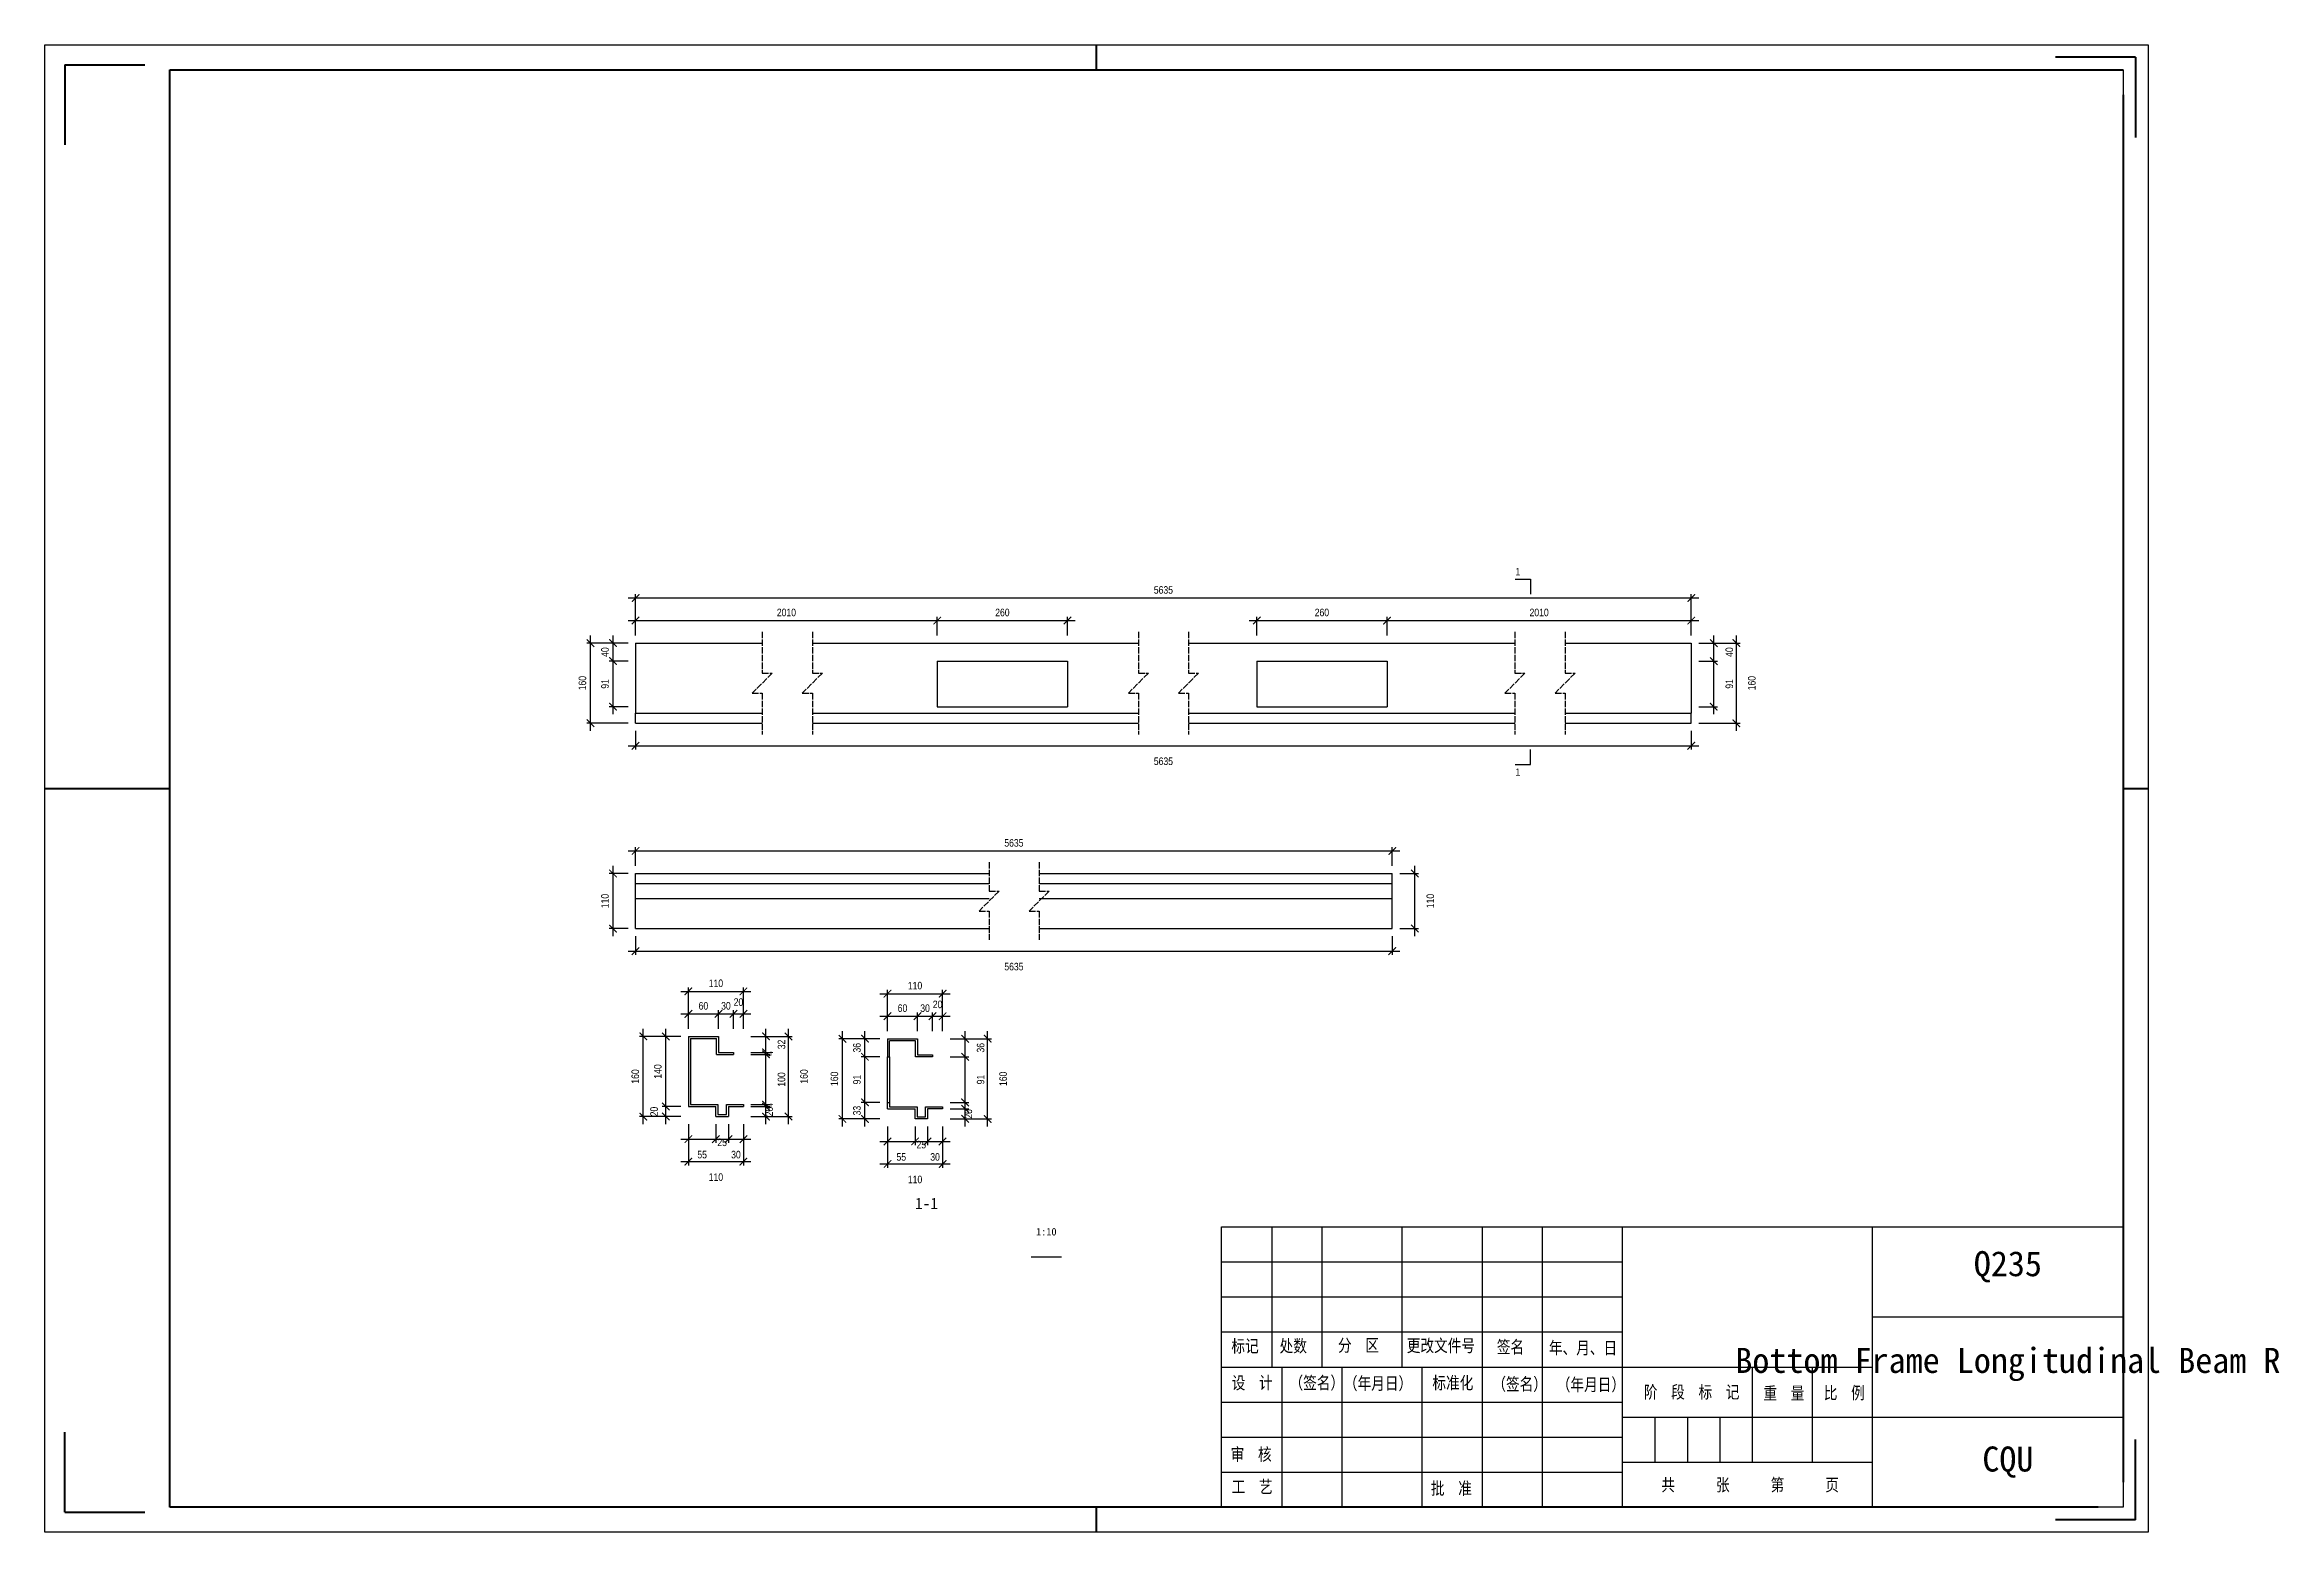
# Model space of a CAD drawing. Header units: millimetres. Extents: x 0 to 1925, y 0 to 4345.
# Drawn here: x 0 to 446.2, y 734 to 1031 of the extents above; entities that cross this region are included whole.
import ezdxf

# ---------------------------------------------------------------- set-up
doc = ezdxf.new("R2010")
doc.units = ezdxf.units.MM
doc.linetypes.add('DASHED', pattern=[1.524, 1.27, -0.254])
doc.layers.add('总内框线', color=7, linetype='Continuous', lineweight=50)
doc.layers.add('总外框线', color=7, linetype='Continuous', lineweight=30)
doc.styles.add('OpenSansCondensed-Light', font='OpenSansCondensed-Light.ttf')
doc.styles.add('陈杰（2）', font='gbenor.shx', dxfattribs={"width": 0.8, "bigfont": 'gbcbig.shx'})

msp = doc.modelspace()

# ---------------------------------------------------------------- texts
for s, height, p in [('1', 1.5, (293.64631, 925.03373)), ('1', 1.5, (293.64631, 885.03373)), ('1-1', 2.25, (173.78746, 798.53666))]:
    msp.add_text(s, height=height).set_placement(p)
at = {"char_height": 1.5, "attachment_point": 5, "style": 'OpenSansCondensed-Light'}
for s, insert in [('5635', (223.37901, 922.13373)), ('2010', (148.10401, 917.63373)), ('260', (191.22901, 917.63373)), ('260', (255.02901, 917.63373)), ('2010', (298.40401, 917.63373)), ('5635', (223.37901, 887.93373)), ('5635', (193.52901, 871.63373)), ('110', (134.02725, 843.60197)), ('110', (173.78746, 843.13666)), ('5635', (193.52901, 846.93373)), ('60', (131.52725, 839.10197)), ('30', (136.02725, 839.10197)), ('20', (138.52725, 839.85197)), ('60', (171.28746, 838.63666)), ('30', (175.78746, 838.63666)), ('20', (178.28746, 839.38666)), ('25', (135.27725, 811.85197)), ('25', (175.03746, 811.38666)), ('55', (131.27725, 809.40197)), ('30', (138.02725, 809.40197)), ('55', (171.03746, 808.93666)), ('30', (177.78746, 808.93666)), ('110', (134.02725, 804.90197)), ('110', (173.78746, 804.43666))]:
    msp.add_mtext(s, dxfattribs=dict(at, insert=insert))
at = {"char_height": 1.5, "attachment_point": 5, "rotation": 90, "style": 'OpenSansCondensed-Light'}
for s, insert in [('40', (111.87901, 909.73373)), ('40', (336.37901, 909.73373)), ('160', (107.37901, 903.53373)), ('91', (111.87901, 903.38373)), ('91', (336.37901, 903.38373)), ('160', (340.87901, 903.53373)), ('110', (111.87901, 860.03373)), ('110', (276.67901, 860.03373)), ('4', (144.67725, 829.60197)), ('32', (147.12725, 831.40197)), ('36', (162.18746, 830.73666)), ('36', (186.88746, 830.73666)), ('160', (117.92725, 825.00197)), ('140', (122.42725, 826.00197)), ('100', (147.12725, 824.40197)), ('160', (151.62725, 825.00197)), ('160', (157.68746, 824.53666)), ('160', (191.38746, 824.53666)), ('91', (162.18746, 824.38666)), ('91', (186.88746, 824.38666)), ('20', (121.67725, 818.00197)), ('20', (144.67725, 818.00197)), ('4', (144.67725, 819.20197)), ('33', (162.18746, 818.18666)), ('20', (184.43746, 817.53666))]:
    msp.add_mtext(s, dxfattribs=dict(at, insert=insert))
at = {"attachment_point": 5}
for s, insert, char_height in [('1:10', (200, 794), 1.5), ('Q235', (392, 787), 5), ('Bottom Frame Longitudinal Beam R', (392, 767.5), 5), ('CQU', (392, 748), 5)]:
    msp.add_mtext(s, dxfattribs=dict(at, insert=insert, char_height=char_height))
at = {"char_height": 2.5, "width": 93.0192856, "attachment_point": 1, "style": '陈杰（2）'}
for s, insert in [('{\\fSimSun|b0|i0|c134|p2;标记}', (236.95482, 772.44053)), ('{\\fSimSun|b0|i0|c134|p2;处数}', (246.57596, 772.45543)), ('{\\fSimSun|b0|i0|c134|p2;分\u3000区}', (258.23692, 772.57959)), ('{\\fSimSun|b0|i0|c134|p2;更改文件号}', (271.97169, 772.52496)), ('{\\fSimSun|b0|i0|c134|p2;签名}', (289.95608, 772.2667)), ('{\\fSimSun|b0|i0|c134|p2;年、月、日}', (300.35064, 772.07301)), ('{\\fSimSun|b0|i0|c134|p2;设\u3000计}', (237.01432, 765.10007)), ('{\\fSimSun|b0|i0|c134|p2;（签名）}', (248.55629, 765.10007)), ('{\\fSimSun|b0|i0|c134|p2;\u3000（年月日）}', (256.68156, 764.98584)), ('{\\fSimSun|b0|i0|c134|p2;标准化}', (277.08823, 765.08517)), ('{\\fSimSun|b0|i0|c134|p2;（签名）}', (289.05516, 764.83685)), ('{\\fSimSun|b0|i0|c134|p2;（年月日）}', (301.923, 764.73752)), ('{\\fSimSun|b0|i0|c134|p2;阶\u3000段\u3000标\u3000记}', (319.30395, 763.25254)), ('{\\fSimSun|b0|i0|c134|p2;重\u3000量}', (343.18681, 763.02408)), ('{\\fSimSun|b0|i0|c134|p2;比\u3000例}', (355.23873, 763.09361)), ('{\\fSimSun|b0|i0|c134|p2;审\u3000核}', (236.81034, 750.83138)), ('{\\fSimSun|b0|i0|c134|p2;工\u3000艺}', (237.01432, 744.34515)), ('{\\fSimSun|b0|i0|c134|p2;批\u3000准}', (276.78226, 744.0273)), ('{\\fSimSun|b0|i0|c134|p2;共\u3000\u3000\u3000张\u3000\u3000\u3000第\u3000\u3000\u3000页}', (322.79713, 744.72757))]:
    msp.add_mtext(s, dxfattribs=dict(at, insert=insert))

# ---------------------------------------------------------------- blocks, each defined once
blk = doc.blocks.new('_ARCHTICK')
at = {"color": 0, "linetype": 'ByBlock', "const_width": 0.15}
blk.add_lwpolyline([(-0.5, -0.5), (0.5, 0.5)], dxfattribs=at)

# ---------------------------------------------------------------- linework, layer by layer
for p, q in [((415, 1026), (415, 841)), ((293.64631, 924.28373), (296.64631, 924.28373)), ((296.64631, 924.28373), (296.64631, 921.28373)), ((116.47901, 920.53373), (330.27901, 920.53373)), ((117.97901, 913.03373), (117.97901, 921.28373)), ((328.77901, 913.03373), (328.77901, 921.28373)), ((116.47901, 916.03373), (179.72901, 916.03373)), ((117.97901, 913.03373), (117.97901, 916.78373)), ((176.72901, 916.03373), (205.72901, 916.03373)), ((178.22901, 913.03373), (178.22901, 916.78373)), ((178.22901, 913.03373), (178.22901, 916.78373)), ((204.22901, 913.03373), (204.22901, 916.78373)), ((240.52901, 916.03373), (269.52901, 916.03373)), ((242.02901, 913.03373), (242.02901, 916.78373)), ((266.52901, 916.03373), (330.27901, 916.03373)), ((268.02901, 913.03373), (268.02901, 916.78373)), ((268.02901, 913.03373), (268.02901, 916.78373)), ((328.77901, 913.03373), (328.77901, 916.78373)), ((116.47901, 911.53373), (108.22901, 911.53373)), ((108.97901, 894.03373), (108.97901, 913.03373)), ((116.47901, 911.53373), (112.72901, 911.53373)), ((113.47901, 906.43373), (113.47901, 913.03373)), ((117.97901, 911.53373), (117.97901, 897.53373)), ((117.97901, 911.53373), (143.27901, 911.53373)), ((153.27901, 911.53373), (218.37901, 911.53373)), ((228.37901, 911.53373), (293.57901, 911.53373)), ((303.57901, 911.53373), (328.77901, 911.53373)), ((328.77901, 911.53373), (328.77901, 897.53373)), ((330.27901, 911.53373), (334.02901, 911.53373)), ((330.27901, 911.53373), (338.52901, 911.53373)), ((333.27901, 906.43373), (333.27901, 913.03373)), ((337.77901, 894.03373), (337.77901, 913.03373)), ((116.47901, 907.93373), (112.72901, 907.93373)), ((116.47901, 907.93373), (112.72901, 907.93373)), ((113.47901, 897.33373), (113.47901, 909.43373)), ((178.22901, 907.93373), (178.22901, 898.83373)), ((178.22901, 907.93373), (204.22901, 907.93373)), ((204.22901, 907.93373), (204.22901, 898.83373)), ((242.02901, 907.93373), (242.02901, 898.83373)), ((242.02901, 907.93373), (268.02901, 907.93373)), ((268.02901, 907.93373), (268.02901, 898.83373)), ((330.27901, 907.93373), (334.02901, 907.93373)), ((330.27901, 907.93373), (334.02901, 907.93373)), ((333.27901, 897.33373), (333.27901, 909.43373)), ((116.47901, 898.83373), (112.72901, 898.83373)), ((117.97901, 897.53373), (143.27901, 897.53373)), ((117.97901, 895.53373), (117.97901, 897.53373)), ((153.27901, 897.53373), (218.37901, 897.53373)), ((178.22901, 898.83373), (204.22901, 898.83373)), ((228.37901, 897.53373), (293.57901, 897.53373)), ((242.02901, 898.83373), (268.02901, 898.83373)), ((303.57901, 897.53373), (328.77901, 897.53373)), ((328.77901, 895.53373), (328.77901, 897.53373)), ((330.27901, 898.83373), (334.02901, 898.83373)), ((116.47901, 895.53373), (108.22901, 895.53373)), ((117.97901, 895.53373), (143.27901, 895.53373)), ((117.97901, 894.03373), (117.97901, 890.28373)), ((153.27901, 895.53373), (218.37901, 895.53373)), ((228.37901, 895.53373), (293.57901, 895.53373)), ((303.57901, 895.53373), (328.77901, 895.53373)), ((328.77901, 894.03373), (328.77901, 890.28373)), ((330.27901, 895.53373), (338.52901, 895.53373)), ((116.47901, 891.03373), (330.27901, 891.03373)), ((296.64631, 887.28373), (296.64631, 890.28373)), ((293.64631, 887.28373), (296.64631, 887.28373)), ((117.97901, 867.03373), (117.97901, 870.78373)), ((269.07901, 867.03373), (269.07901, 870.78373)), ((113.47901, 853.03373), (113.47901, 867.03373)), ((116.47901, 870.03373), (270.57901, 870.03373)), ((273.57901, 853.03373), (273.57901, 867.03373)), ((116.47901, 865.53373), (112.72901, 865.53373)), ((117.97901, 863.53373), (117.97901, 865.53373)), ((117.97901, 865.53373), (188.57901, 865.53373)), ((117.97901, 860.53373), (117.97901, 863.53373)), ((117.97901, 863.53373), (188.57901, 863.53373)), ((198.57901, 865.53373), (269.07901, 865.53373)), ((198.57901, 863.53373), (269.07901, 863.53373)), ((269.07901, 863.53373), (269.07901, 865.53373)), ((269.07901, 860.53373), (269.07901, 863.53373)), ((270.57901, 865.53373), (274.32901, 865.53373)), ((117.97901, 854.53373), (117.97901, 860.53373)), ((117.97901, 860.53373), (188.57901, 860.53373)), ((198.57901, 860.53373), (269.07901, 860.53373)), ((269.07901, 854.53373), (269.07901, 860.53373)), ((116.47901, 854.53373), (112.72901, 854.53373)), ((117.97901, 854.53373), (188.57901, 854.53373)), ((117.97901, 853.03373), (117.97901, 849.28373)), ((198.57901, 854.53373), (269.07901, 854.53373)), ((269.07901, 853.03373), (269.07901, 849.28373)), ((270.57901, 854.53373), (274.32901, 854.53373)), ((116.47901, 850.03373), (270.57901, 850.03373)), ((127.02725, 842.00197), (141.02725, 842.00197)), ((128.52725, 834.50197), (128.52725, 842.75197)), ((139.52725, 834.50197), (139.52725, 842.75197)), ((166.78746, 841.53666), (180.78746, 841.53666)), ((168.28746, 834.03666), (168.28746, 842.28666)), ((179.28746, 834.03666), (179.28746, 842.28666)), ((119.52725, 815.50197), (119.52725, 834.50197)), ((124.02725, 817.50197), (124.02725, 834.50197)), ((127.02725, 837.50197), (136.02725, 837.50197)), ((128.52725, 834.50197), (128.52725, 838.25197)), ((133.02725, 837.50197), (139.02725, 837.50197)), ((134.52725, 834.50197), (134.52725, 838.25197)), ((134.52725, 834.50197), (134.52725, 838.25197)), ((136.02725, 837.50197), (141.02725, 837.50197)), ((137.52725, 834.50197), (137.52725, 838.25197)), ((137.52725, 834.50197), (137.52725, 838.25197)), ((139.52725, 834.50197), (139.52725, 838.25197)), ((144.02725, 828.30197), (144.02725, 834.50197)), ((148.52725, 815.50197), (148.52725, 834.50197)), ((166.78746, 837.03666), (175.78746, 837.03666)), ((168.28746, 834.03666), (168.28746, 837.78666)), ((172.78746, 837.03666), (178.78746, 837.03666)), ((174.28746, 834.03666), (174.28746, 837.78666)), ((174.28746, 834.03666), (174.28746, 837.78666)), ((175.78746, 837.03666), (180.78746, 837.03666)), ((177.28746, 834.03666), (177.28746, 837.78666)), ((177.28746, 834.03666), (177.28746, 837.78666)), ((179.28746, 834.03666), (179.28746, 837.78666)), ((127.02725, 833.00197), (118.77725, 833.00197)), ((127.02725, 833.00197), (123.27725, 833.00197)), ((128.52725, 833.00197), (134.52725, 833.00197)), ((128.52725, 833.00197), (128.52725, 819.00197)), ((128.92725, 832.60197), (134.12725, 832.60197)), ((128.92725, 832.60197), (128.92725, 819.40197)), ((134.12725, 829.40197), (134.12725, 832.60197)), ((134.52725, 833.00197), (134.52725, 829.80197)), ((141.02725, 833.00197), (144.77725, 833.00197)), ((141.02725, 833.00197), (149.27725, 833.00197)), ((144.02725, 827.90197), (144.02725, 831.30197)), ((144.02725, 817.90197), (144.02725, 830.90197)), ((166.78746, 832.53666), (158.53746, 832.53666)), ((159.28746, 815.03666), (159.28746, 834.03666)), ((166.78746, 832.53666), (163.03746, 832.53666)), ((163.78746, 827.43666), (163.78746, 834.03666)), ((163.78746, 818.33666), (163.78746, 830.43666)), ((168.28746, 832.53666), (168.28746, 828.93666)), ((168.28746, 832.53666), (174.28746, 832.53666)), ((168.68746, 828.93666), (168.68746, 832.13666)), ((173.88746, 832.13666), (168.68746, 832.13666)), ((173.88746, 828.93666), (173.88746, 832.13666)), ((174.28746, 832.53666), (174.28746, 829.33666)), ((180.78746, 832.53666), (184.53746, 832.53666)), ((180.78746, 832.53666), (189.03746, 832.53666)), ((183.78746, 827.43666), (183.78746, 834.03666)), ((183.78746, 818.33666), (183.78746, 830.43666)), ((188.28746, 815.03666), (188.28746, 834.03666)), ((134.12725, 829.40197), (137.52725, 829.40197)), ((134.52725, 829.80197), (137.52725, 829.80197)), ((137.52725, 829.80197), (137.52725, 829.40197)), ((141.02725, 829.80197), (144.77725, 829.80197)), ((141.02725, 829.80197), (144.77725, 829.80197)), ((141.02725, 829.40197), (144.77725, 829.40197)), ((141.02725, 829.40197), (144.77725, 829.40197)), ((166.78746, 828.93666), (163.03746, 828.93666)), ((166.78746, 828.93666), (163.03746, 828.93666)), ((168.28746, 828.93666), (168.68746, 828.93666)), ((168.28746, 819.83666), (168.28746, 828.93666)), ((168.68746, 828.93666), (168.68746, 819.83666)), ((177.28746, 828.93666), (173.88746, 828.93666)), ((174.28746, 829.33666), (177.28746, 829.33666)), ((177.28746, 829.33666), (177.28746, 828.93666)), ((180.78746, 828.93666), (184.53746, 828.93666)), ((180.78746, 828.93666), (184.53746, 828.93666)), ((163.78746, 815.03666), (163.78746, 821.33666)), ((127.02725, 817.00197), (118.77725, 817.00197)), ((127.02725, 819.00197), (123.27725, 819.00197)), ((127.02725, 819.00197), (123.27725, 819.00197)), ((127.02725, 817.00197), (123.27725, 817.00197)), ((124.02725, 815.50197), (124.02725, 820.50197)), ((128.52725, 819.00197), (134.02725, 819.00197)), ((128.92725, 819.40197), (134.42725, 819.40197)), ((134.02725, 817.00197), (134.02725, 819.00197)), ((134.02725, 817.00197), (136.52725, 817.00197)), ((134.42725, 819.40197), (134.42725, 817.40197)), ((134.42725, 817.40197), (136.12725, 817.40197)), ((136.12725, 817.40197), (136.12725, 819.40197)), ((136.12725, 819.40197), (139.52725, 819.40197)), ((136.52725, 819.00197), (136.52725, 817.00197)), ((136.52725, 819.00197), (139.52725, 819.00197)), ((139.52725, 819.40197), (139.52725, 819.00197)), ((141.02725, 819.40197), (144.77725, 819.40197)), ((141.02725, 819.40197), (144.77725, 819.40197)), ((141.02725, 819.00197), (144.77725, 819.00197)), ((141.02725, 819.00197), (144.77725, 819.00197)), ((141.02725, 817.00197), (144.77725, 817.00197)), ((141.02725, 817.00197), (149.27725, 817.00197)), ((144.02725, 817.50197), (144.02725, 820.90197)), ((144.02725, 815.50197), (144.02725, 820.50197)), ((166.78746, 819.83666), (163.03746, 819.83666)), ((166.78746, 819.83666), (163.03746, 819.83666)), ((168.28746, 819.83666), (168.68746, 819.83666)), ((168.28746, 818.53666), (168.28746, 819.83666)), ((168.28746, 818.53666), (173.78746, 818.53666)), ((168.68746, 819.83666), (168.68746, 818.93666)), ((168.68746, 818.93666), (174.18746, 818.93666)), ((173.78746, 816.53666), (173.78746, 818.53666)), ((174.18746, 818.93666), (174.18746, 816.93666)), ((174.18746, 816.93666), (175.88746, 816.93666)), ((175.88746, 816.93666), (175.88746, 818.93666)), ((175.88746, 818.93666), (179.28746, 818.93666)), ((176.28746, 818.53666), (176.28746, 816.53666)), ((179.28746, 818.53666), (176.28746, 818.53666)), ((179.28746, 818.93666), (179.28746, 818.53666)), ((180.78746, 819.83666), (184.53746, 819.83666)), ((180.78746, 818.53666), (184.53746, 818.53666)), ((183.78746, 815.03666), (183.78746, 820.03666)), ((127.02725, 812.50197), (135.52725, 812.50197)), ((128.52725, 815.50197), (128.52725, 811.75197)), ((128.52725, 815.50197), (128.52725, 807.25197)), ((132.52725, 812.50197), (138.02725, 812.50197)), ((134.02725, 815.50197), (134.02725, 811.75197)), ((134.02725, 815.50197), (134.02725, 811.75197)), ((135.02725, 812.50197), (141.02725, 812.50197)), ((136.52725, 815.50197), (136.52725, 811.75197)), ((136.52725, 815.50197), (136.52725, 811.75197)), ((139.52725, 815.50197), (139.52725, 811.75197)), ((139.52725, 815.50197), (139.52725, 807.25197)), ((166.78746, 816.53666), (158.53746, 816.53666)), ((166.78746, 816.53666), (163.03746, 816.53666)), ((168.28746, 815.03666), (168.28746, 811.28666)), ((168.28746, 815.03666), (168.28746, 806.78666)), ((176.28746, 816.53666), (173.78746, 816.53666)), ((173.78746, 815.03666), (173.78746, 811.28666)), ((173.78746, 815.03666), (173.78746, 811.28666)), ((176.28746, 815.03666), (176.28746, 811.28666)), ((176.28746, 815.03666), (176.28746, 811.28666)), ((179.28746, 815.03666), (179.28746, 811.28666)), ((179.28746, 815.03666), (179.28746, 806.78666)), ((180.78746, 816.53666), (184.53746, 816.53666)), ((180.78746, 816.53666), (189.03746, 816.53666)), ((127.02725, 808.00197), (141.02725, 808.00197)), ((166.78746, 812.03666), (175.28746, 812.03666)), ((172.28746, 812.03666), (177.78746, 812.03666)), ((174.78746, 812.03666), (180.78746, 812.03666)), ((166.78746, 807.53666), (180.78746, 807.53666)), ((235, 795), (415, 795)), ((235, 739), (235, 795)), ((245, 795), (245, 767)), ((255, 795), (255, 767)), ((271, 795), (271, 767)), ((287, 795), (287, 767)), ((299, 795), (299, 739)), ((315, 795), (315, 739)), ((365, 739), (365, 795)), ((415, 795), (415, 739)), ((197, 789), (203, 789)), ((235, 788), (315, 788)), ((235, 781), (315, 781)), ((365, 777), (415, 777)), ((235, 774), (315, 774)), ((235, 767), (365, 767)), ((247, 767), (247, 739)), ((259, 767), (259, 739)), ((275, 767), (275, 739)), ((287, 767), (287, 739)), ((341, 748), (341, 767)), ((353, 748), (353, 767)), ((235, 760), (315, 760)), ((315, 757), (365, 757)), ((321.5, 757), (321.5, 748)), ((328, 757), (328, 748)), ((334.5, 757), (334.5, 748)), ((365, 757), (415, 757)), ((235, 753), (315, 753)), ((235, 746), (315, 746)), ((315, 748), (365, 748)), ((415, 739), (235, 739))]:
    msp.add_line(p, q)
at = {"linetype": 'DASHED'}
for p, q in [((143.27901, 913.78373), (143.27901, 905.53373)), ((153.27901, 913.78373), (153.27901, 905.53373)), ((218.37901, 913.78373), (218.37901, 905.53373)), ((228.37901, 913.78373), (228.37901, 905.53373)), ((293.57901, 913.78373), (293.57901, 905.53373)), ((303.57901, 913.78373), (303.57901, 905.53373)), ((145.27901, 905.53373), (141.27901, 901.53373)), ((141.27901, 901.53373), (143.27901, 901.53373)), ((143.27901, 905.53373), (145.27901, 905.53373)), ((143.27901, 901.53373), (143.27901, 893.28373)), ((155.27901, 905.53373), (151.27901, 901.53373)), ((151.27901, 901.53373), (153.27901, 901.53373)), ((153.27901, 905.53373), (155.27901, 905.53373)), ((153.27901, 901.53373), (153.27901, 893.28373)), ((220.37901, 905.53373), (216.37901, 901.53373)), ((216.37901, 901.53373), (218.37901, 901.53373)), ((218.37901, 905.53373), (220.37901, 905.53373)), ((218.37901, 901.53373), (218.37901, 893.28373)), ((230.37901, 905.53373), (226.37901, 901.53373)), ((226.37901, 901.53373), (228.37901, 901.53373)), ((228.37901, 905.53373), (230.37901, 905.53373)), ((228.37901, 901.53373), (228.37901, 893.28373)), ((295.57901, 905.53373), (291.57901, 901.53373)), ((291.57901, 901.53373), (293.57901, 901.53373)), ((293.57901, 905.53373), (295.57901, 905.53373)), ((293.57901, 901.53373), (293.57901, 893.28373)), ((305.57901, 905.53373), (301.57901, 901.53373)), ((301.57901, 901.53373), (303.57901, 901.53373)), ((303.57901, 905.53373), (305.57901, 905.53373)), ((303.57901, 901.53373), (303.57901, 893.28373)), ((188.57901, 867.78373), (188.57901, 862.03373)), ((198.57901, 867.78373), (198.57901, 862.03373)), ((190.57901, 862.03373), (186.57901, 858.03373)), ((188.57901, 862.03373), (190.57901, 862.03373)), ((200.57901, 862.03373), (196.57901, 858.03373)), ((198.57901, 862.03373), (200.57901, 862.03373)), ((186.57901, 858.03373), (188.57901, 858.03373)), ((188.57901, 858.03373), (188.57901, 852.28373)), ((196.57901, 858.03373), (198.57901, 858.03373)), ((198.57901, 858.03373), (198.57901, 852.28373))]:
    msp.add_line(p, q, dxfattribs=at)
at = {"layer": '总内框线'}
for p, q in [((210, 1026), (210, 1031)), ((4, 1027), (4, 1011)), ((4, 1027), (20, 1027)), ((417.5, 1028.5), (401.5, 1028.5)), ((417.5, 1028.5), (417.5, 1012.5)), ((25, 739), (25, 1026)), ((25, 1026), (415, 1026)), ((415, 1021), (415, 744)), ((0, 882.5), (25, 882.5)), ((415, 882.5), (420, 882.5)), ((4, 738), (4, 754)), ((417.5, 736.5), (417.5, 752.5)), ((4, 738), (20, 738)), ((410, 739), (25, 739)), ((210, 734), (210, 739)), ((417.5, 736.5), (401.5, 736.5))]:
    msp.add_line(p, q, dxfattribs=at)
at = {"layer": '总外框线'}
for p, q in [((0, 734), (0, 1031)), ((0, 1031), (420, 1031)), ((420, 1031), (420, 734)), ((420, 734), (0, 734))]:
    msp.add_line(p, q, dxfattribs=at)

# ---------------------------------------------------------------- block references
at = {"xscale": 1.5, "yscale": 1.5}
for p, rotation in [((117.97901, 920.53373), 180), ((117.97901, 916.03373), 180), ((178.22901, 916.03373), 180), ((242.02901, 916.03373), 180), ((268.02901, 916.03373), 180), ((108.97901, 911.53373), 90), ((113.47901, 911.53373), 90), ((333.27901, 911.53373), 90), ((337.77901, 911.53373), 90), ((113.47901, 907.93373), 90), ((113.47901, 907.93373), 270), ((333.27901, 907.93373), 90), ((333.27901, 907.93373), 270), ((113.47901, 898.83373), 270), ((333.27901, 898.83373), 270), ((108.97901, 895.53373), 270), ((337.77901, 895.53373), 270), ((117.97901, 891.03373), 180), ((117.97901, 870.03373), 180), ((113.47901, 865.53373), 90), ((273.57901, 865.53373), 90), ((113.47901, 854.53373), 270), ((273.57901, 854.53373), 270), ((117.97901, 850.03373), 180)]:
    msp.add_blockref('_ARCHTICK', p, dxfattribs=dict(at, rotation=rotation))
for p in [(328.77901, 920.53373), (178.22901, 916.03373), (204.22901, 916.03373), (268.02901, 916.03373), (328.77901, 916.03373), (328.77901, 891.03373), (269.07901, 870.03373), (269.07901, 850.03373)]:
    msp.add_blockref('_ARCHTICK', p, dxfattribs=at)
at = {"xscale": 1.5, "yscale": 1.5, "zscale": 1.5}
for p, rotation in [((128.52725, 842.00197), 180), ((168.28746, 841.53666), 180), ((128.52725, 837.50197), 180), ((134.52725, 837.50197), 180), ((137.52725, 837.50197), 180), ((168.28746, 837.03666), 180), ((174.28746, 837.03666), 180), ((177.28746, 837.03666), 180), ((119.52725, 833.00197), 90), ((124.02725, 833.00197), 90), ((144.02725, 833.00197), 90), ((144.02725, 829.80197), 90), ((144.02725, 829.80197), 270), ((144.02725, 829.40197), 270), ((144.02725, 829.40197), 90), ((148.52725, 833.00197), 90), ((159.28746, 832.53666), 90), ((163.78746, 832.53666), 90), ((183.78746, 832.53666), 90), ((188.28746, 832.53666), 90), ((163.78746, 828.93666), 270), ((163.78746, 828.93666), 90), ((183.78746, 828.93666), 90), ((183.78746, 828.93666), 270), ((119.52725, 817.00197), 270), ((124.02725, 819.00197), 270), ((124.02725, 819.00197), 90), ((124.02725, 817.00197), 270), ((144.02725, 819.40197), 90), ((144.02725, 819.40197), 270), ((144.02725, 819.00197), 270), ((144.02725, 819.00197), 90), ((144.02725, 817.00197), 270), ((148.52725, 817.00197), 270), ((159.28746, 816.53666), 270), ((163.78746, 819.83666), 270), ((163.78746, 819.83666), 90), ((163.78746, 816.53666), 270), ((183.78746, 819.83666), 270), ((183.78746, 818.53666), 90), ((183.78746, 816.53666), 270), ((188.28746, 816.53666), 270), ((128.52725, 812.50197), 180), ((134.02725, 812.50197), 180), ((136.52725, 812.50197), 180), ((168.28746, 812.03666), 180), ((173.78746, 812.03666), 180), ((176.28746, 812.03666), 180), ((128.52725, 808.00197), 180), ((168.28746, 807.53666), 180)]:
    msp.add_blockref('_ARCHTICK', p, dxfattribs=dict(at, rotation=rotation))
for p in [(139.52725, 842.00197), (179.28746, 841.53666), (134.52725, 837.50197), (137.52725, 837.50197), (139.52725, 837.50197), (174.28746, 837.03666), (177.28746, 837.03666), (179.28746, 837.03666), (134.02725, 812.50197), (136.52725, 812.50197), (139.52725, 812.50197), (173.78746, 812.03666), (176.28746, 812.03666), (179.28746, 812.03666), (139.52725, 808.00197), (179.28746, 807.53666)]:
    msp.add_blockref('_ARCHTICK', p, dxfattribs=at)

msp.set_redraw_order([(e.dxf.handle, doc.entitydb.next_handle()) for e in msp.query("TEXT MTEXT ATTDEF DIMENSION ARC_DIMENSION")])  # texts and dimensions are drawn at this point

doc.saveas('drawing.dxf')
